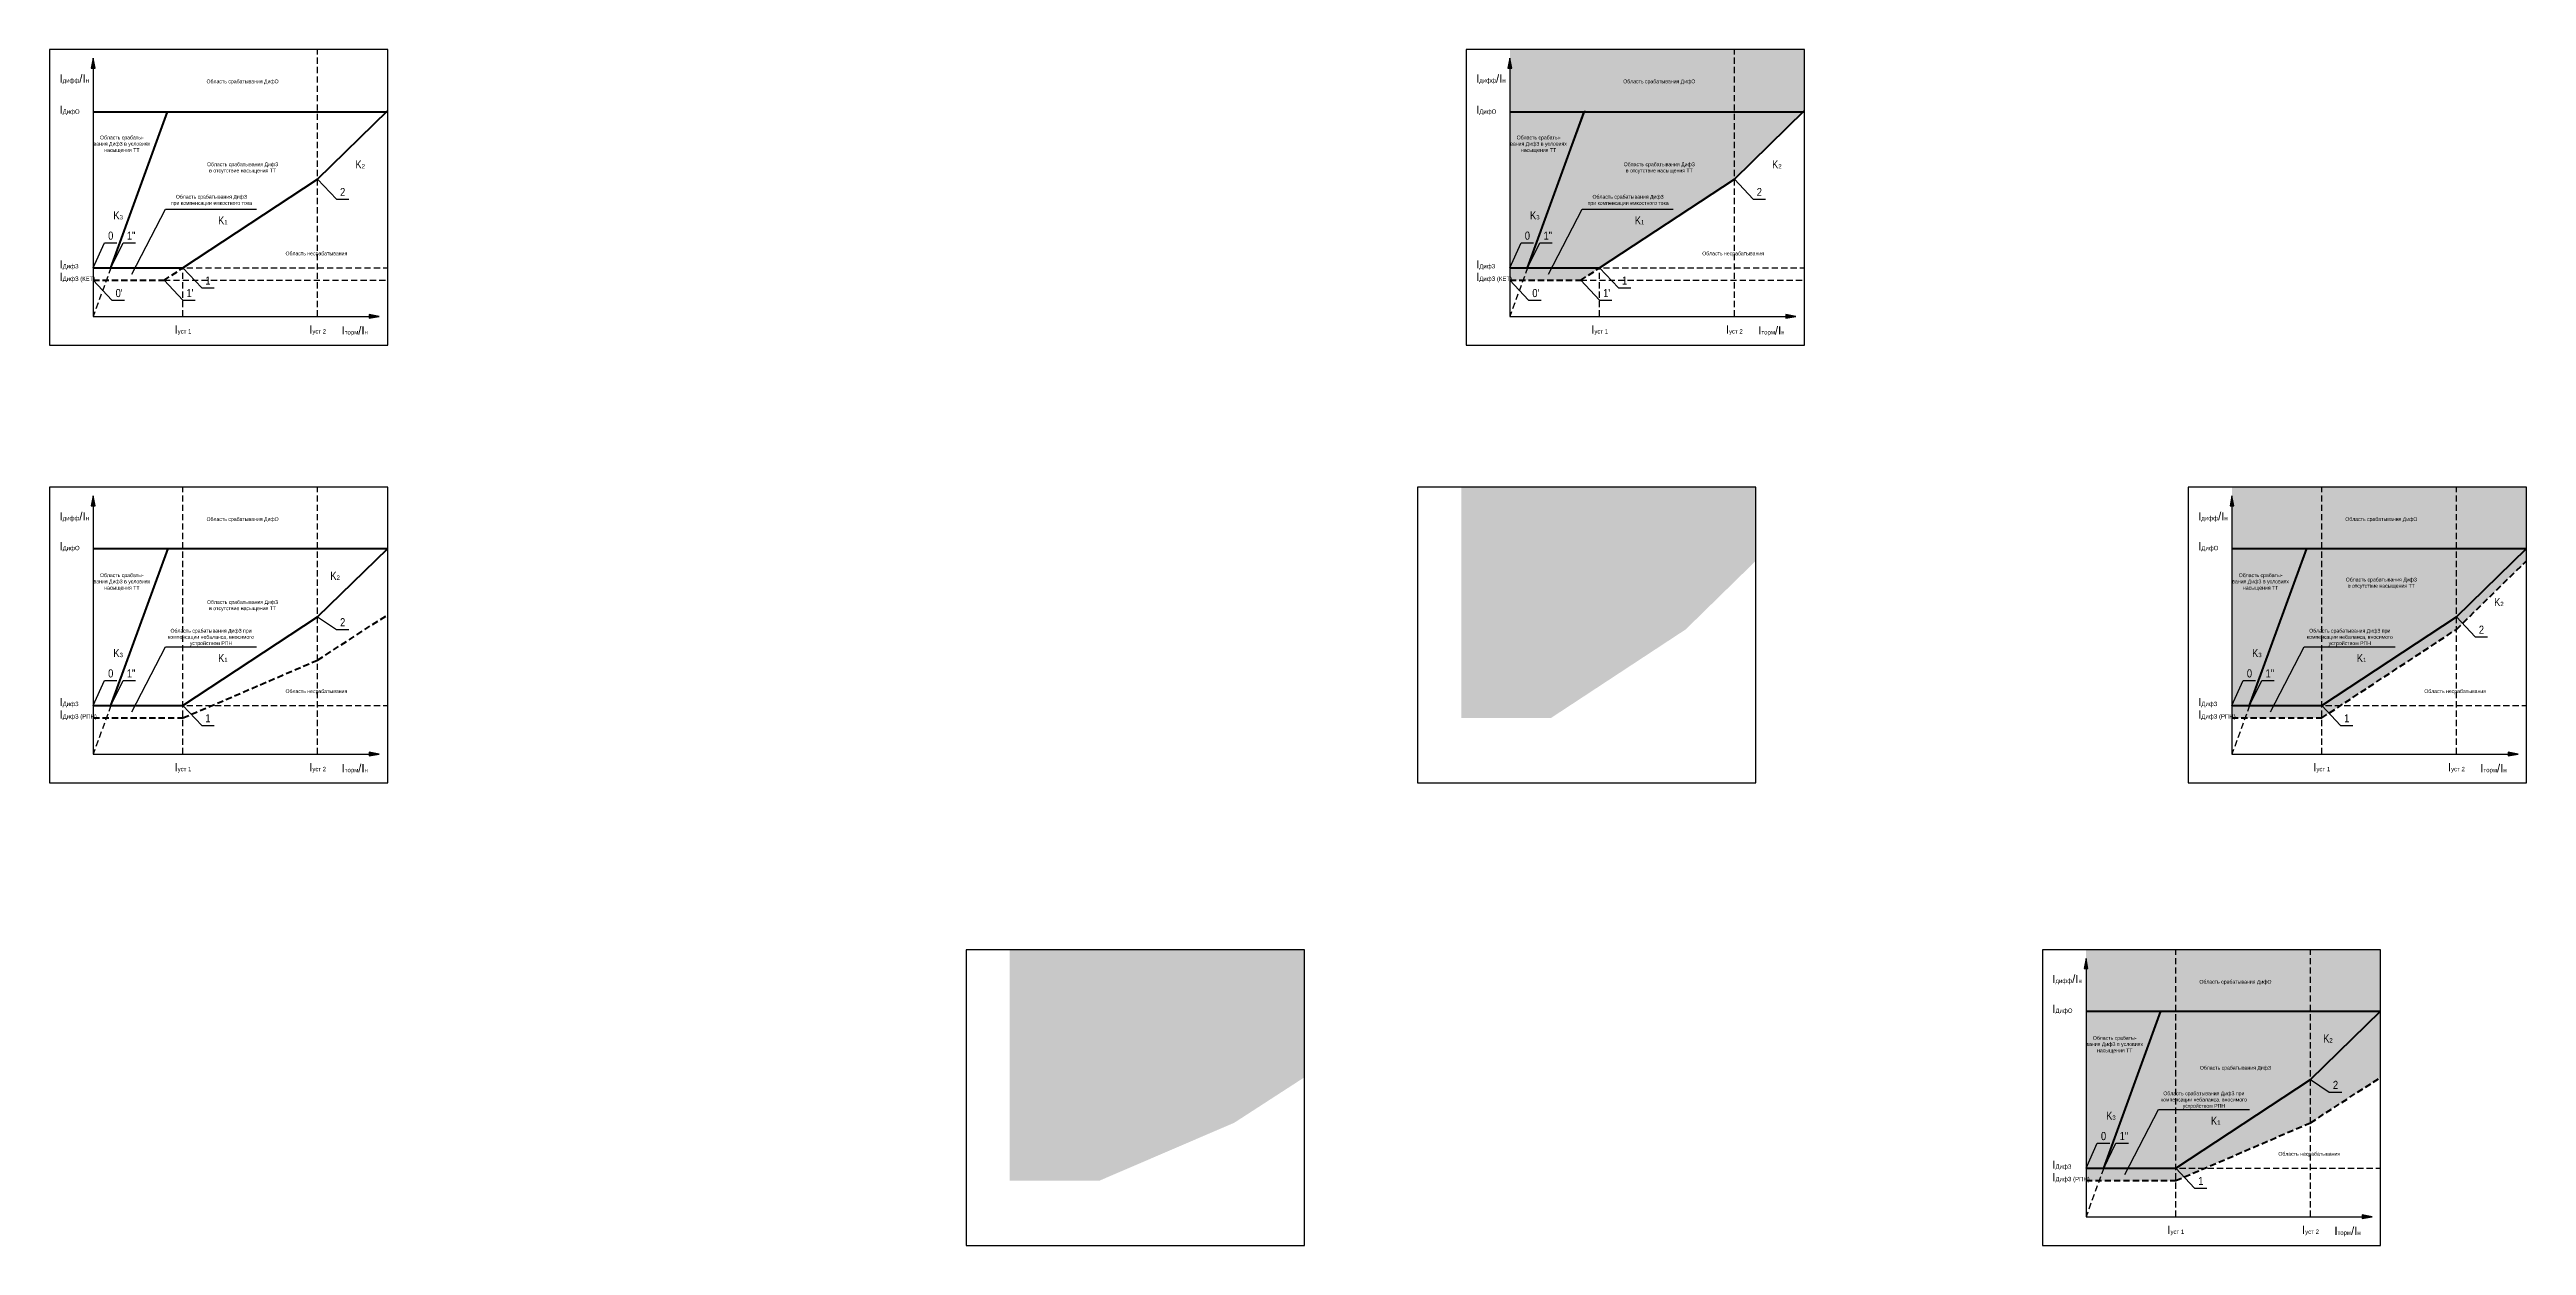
# Model space of a CAD drawing. Header units: millimetres. Extents: x 10500 to 23346, y -2028 to 447.
# Drawn here: x 16903 to 18889, y -1409 to -450 of the extents above; entities that cross this region are included whole.
import ezdxf

# ---------------------------------------------------------------- set-up
doc = ezdxf.new("R2010")
doc.units = ezdxf.units.MM
doc.linetypes.add('штриховая2', pattern=[0.375, 0.25, -0.125])
doc.styles.add('2.5_Gost_RD', font='ARIALN.TTF', dxfattribs={"height": 2.5})

msp = doc.modelspace()

# ---------------------------------------------------------------- texts
at = {"style": '2.5_Gost_RD'}
for s, insert, char_height, width, attachment_point in [('{\\fArial|b0|i0|c0|p34;\\H1.0833x;I\\fArial Narrow|b0|i0|c204|p34;\\H0.53848x;дифф\\fArial|b0|i0|c0|p34;\\H1.8571x;/I\\fArial Narrow|b0|i0|c204|p34;\\H0.53848x;н}', (16911, -470), 6, 41, 1), ('Область срабатывания ДифО', (17057.8, -476), 3, 127.5, 5), ('{\\fArial|b0|i0|c0|p34;\\H1.0833x;I\\fArial Narrow|b0|i0|c204|p34;\\H0.53848x;дифф\\fArial|b0|i0|c0|p34;\\H1.8571x;/I\\fArial Narrow|b0|i0|c204|p34;\\H0.53848x;н}', (18047, -470), 6, 41, 1), ('Область срабатывания ДифО', (18193.8, -476), 3, 127.5, 5), ('{\\fArial|b0|i0|c0|p34;\\H1.0833x;I\\fArial Narrow|b0|i0|c204|p34;\\H0.53848x;ДифО\\fArial|b0|i0|c204|p34;\\H1.8571x; \\H0.99999x; }', (16911, -495), 6, 41, 1), ('{\\fArial|b0|i0|c0|p34;\\H1.0833x;I\\fArial Narrow|b0|i0|c204|p34;\\H0.53848x;ДифО\\fArial|b0|i0|c204|p34;\\H1.8571x; \\H0.99999x; }', (18047, -495), 6, 41, 1), ('Область срабаты-\\Pвания ДифЗ в условиях насыщения ТТ ', (16961, -526), 3, 46, 5), ('Область срабаты-\\Pвания ДифЗ в условиях насыщения ТТ ', (18097, -526), 3, 46, 5), ('Область срабатывания ДифЗ\\Pв отсутствие насыщения ТТ ', (17057.8, -545), 3, 127.5, 5), ('{\\H1.0833x;K\\H0.53848x;2\\H1.8571x; }', (17152.1, -542.1), 6, 41, 5), ('Область срабатывания ДифЗ\\Pв отсутствие насыщения ТТ ', (18193.8, -545), 3, 127.5, 5), ('{\\H1.0833x;K\\H0.53848x;2\\H1.8571x; }', (18288.1, -542.1), 6, 41, 5), ('Область срабатывания ДифЗ\\Pпри компенсации емкостного тока', (17032.8, -571), 3, 127.5, 5), ('{\\H1.0833x;2}', (17136, -561), 6, 41, 1), ('Область срабатывания ДифЗ\\Pпри компенсации емкостного тока', (18168.8, -571), 3, 127.5, 5), ('{\\H1.0833x;2}', (18272, -561), 6, 41, 1), ('{\\H1.0833x;K\\H0.53848x;3\\H1.8571x; }', (16958, -583), 6, 41, 5), ('{\\H1.0833x;K\\H0.53848x;1\\H1.8571x; }', (17042, -587), 6, 41, 5), ('{\\H1.0833x;K\\H0.53848x;3\\H1.8571x; }', (18094, -583), 6, 41, 5), ('{\\H1.0833x;K\\H0.53848x;1\\H1.8571x; }', (18178, -587), 6, 41, 5), ('{\\H1.0833x;0}', (16950, -596), 6, 41, 1), ('{\\H1.0833x;1"}', (16965, -596), 6, 41, 1), ('Область несрабатывания', (17117, -614), 3, 127.5, 5), ('{\\H1.0833x;0}', (18086, -596), 6, 41, 1), ('{\\H1.0833x;1"}', (18101, -596), 6, 41, 1), ('Область несрабатывания', (18253, -614), 3, 127.5, 5), ('{\\fArial|b0|i0|c0|p34;\\H1.0833x;I\\fArial Narrow|b0|i0|c204|p34;\\H0.53848x;ДифЗ\\fArial|b0|i0|c204|p34;\\H1.8571x; }', (16911, -619), 6, 41, 1), ('{\\fArial|b0|i0|c0|p34;\\H1.0833x;I\\fArial Narrow|b0|i0|c204|p34;\\H0.53848x;ДифЗ (КЕТ)}', (16911, -629), 6, 41, 1), ('{\\H1.0833x;1}', (17028, -632), 6, 41, 1), ('{\\fArial|b0|i0|c0|p34;\\H1.0833x;I\\fArial Narrow|b0|i0|c204|p34;\\H0.53848x;ДифЗ\\fArial|b0|i0|c204|p34;\\H1.8571x; }', (18047, -619), 6, 41, 1), ('{\\fArial|b0|i0|c0|p34;\\H1.0833x;I\\fArial Narrow|b0|i0|c204|p34;\\H0.53848x;ДифЗ (КЕТ)}', (18047, -629), 6, 41, 1), ('{\\H1.0833x;1}', (18164, -632), 6, 41, 1), ("{\\H1.0833x;0'}", (16956, -642), 6, 41, 1), ("{\\H1.0833x;1'}", (17012.8, -642), 6, 41, 1), ("{\\H1.0833x;0'}", (18092, -642), 6, 41, 1), ("{\\H1.0833x;1'}", (18148.8, -642), 6, 41, 1), ('{\\fArial|b0|i0|c0|p34;\\H1.0833x;I\\fArial Narrow|b0|i0|c204|p34;\\H0.53848x;уст 1\\fArial|b0|i0|c204|p34;\\H1.8571x; }', (17010, -675), 6, 41, 5), ('{\\fArial|b0|i0|c0|p34;\\H1.0833x;I\\fArial Narrow|b0|i0|c204|p34;\\H0.53848x;уст 2\\fArial|b0|i0|c204|p34;\\H1.8571x; }', (17118, -675), 6, 41, 5), ('{\\fArial|b0|i0|c0|p34;\\H1.0833x;I\\fArial Narrow|b0|i0|c204|p34;\\H0.53848x;торм\\fArial|b0|i0|c0|p34;\\H1.8571x;/I\\fArial Narrow|b0|i0|c204|p34;\\H0.53848x;н}', (17137.2, -672), 6, 41, 1), ('{\\fArial|b0|i0|c0|p34;\\H1.0833x;I\\fArial Narrow|b0|i0|c204|p34;\\H0.53848x;уст 1\\fArial|b0|i0|c204|p34;\\H1.8571x; }', (18146, -675), 6, 41, 5), ('{\\fArial|b0|i0|c0|p34;\\H1.0833x;I\\fArial Narrow|b0|i0|c204|p34;\\H0.53848x;уст 2\\fArial|b0|i0|c204|p34;\\H1.8571x; }', (18254, -675), 6, 41, 5), ('{\\fArial|b0|i0|c0|p34;\\H1.0833x;I\\fArial Narrow|b0|i0|c204|p34;\\H0.53848x;торм\\fArial|b0|i0|c0|p34;\\H1.8571x;/I\\fArial Narrow|b0|i0|c204|p34;\\H0.53848x;н}', (18273.2, -672), 6, 41, 1), ('{\\fArial|b0|i0|c0|p34;\\H1.0833x;I\\fArial Narrow|b0|i0|c204|p34;\\H0.53848x;дифф\\fArial|b0|i0|c0|p34;\\H1.8571x;/I\\fArial Narrow|b0|i0|c204|p34;\\H0.53848x;н}', (16911, -821), 6, 41, 1), ('Область срабатывания ДифО', (17057.8, -827), 3, 127.5, 5), ('{\\fArial|b0|i0|c0|p34;\\H1.0833x;I\\fArial Narrow|b0|i0|c204|p34;\\H0.53848x;дифф\\fArial|b0|i0|c0|p34;\\H1.8571x;/I\\fArial Narrow|b0|i0|c204|p34;\\H0.53848x;н}', (18626, -821), 6, 41, 1), ('Область срабатывания ДифО', (18772.8, -827), 3, 127.5, 5), ('{\\fArial|b0|i0|c0|p34;\\H1.0833x;I\\fArial Narrow|b0|i0|c204|p34;\\H0.53848x;ДифО\\fArial|b0|i0|c204|p34;\\H1.8571x; \\H0.99999x; }', (16911, -845), 6, 41, 1), ('{\\fArial|b0|i0|c0|p34;\\H1.0833x;I\\fArial Narrow|b0|i0|c204|p34;\\H0.53848x;ДифО\\fArial|b0|i0|c204|p34;\\H1.8571x; \\H0.99999x; }', (18626, -845), 6, 41, 1), ('Область срабаты-\\Pвания ДифЗ в условиях насыщения ТТ ', (16961, -877), 3, 46, 5), ('{\\H1.0833x;K\\H0.53848x;2\\H1.8571x; }', (17132, -872), 6, 41, 5), ('Область срабаты-\\Pвания ДифЗ в условиях насыщения ТТ ', (18676, -877), 3, 46, 5), ('Область срабатывания ДифЗ\\Pв отсутствие насыщения ТТ ', (18772.8, -878), 3, 127.5, 5), ('Область срабатывания ДифЗ\\Pв отсутствие насыщения ТТ ', (17057.8, -896), 3, 127.5, 5), ('{\\H1.0833x;K\\H0.53848x;2\\H1.8571x; }', (18867.1, -893.1), 6, 41, 5), ('{\\H1.0833x;2}', (17136, -906), 6, 41, 1), ('{\\H1.0833x;2}', (18851, -912), 6, 41, 1), ('{\\H1.0833x;K\\H0.53848x;3\\H1.8571x; }', (16958, -934), 6, 41, 5), ('Область срабатывания ДифЗ при компенсации небаланса, вносимого устройством РПН', (17032.5, -921.5), 3, 73, 5), ('{\\H1.0833x;K\\H0.53848x;3\\H1.8571x; }', (18673, -934), 6, 41, 5), ('Область срабатывания ДифЗ при компенсации небаланса, вносимого устройством РПН', (18747.5, -921.5), 3, 73, 5), ('{\\H1.0833x;0}', (16950, -947), 6, 41, 1), ('{\\H1.0833x;1"}', (16965, -947), 6, 41, 1), ('{\\H1.0833x;K\\H0.53848x;1\\H1.8571x; }', (17042, -938), 6, 41, 5), ('{\\H1.0833x;0}', (18665, -947), 6, 41, 1), ('{\\H1.0833x;1"}', (18680, -947), 6, 41, 1), ('{\\H1.0833x;K\\H0.53848x;1\\H1.8571x; }', (18757, -938), 6, 41, 5), ('{\\fArial|b0|i0|c0|p34;\\H1.0833x;I\\fArial Narrow|b0|i0|c204|p34;\\H0.53848x;ДифЗ\\fArial|b0|i0|c204|p34;\\H1.8571x; }', (16911, -970), 6, 41, 1), ('Область несрабатывания', (17117, -965), 3, 127.5, 5), ('{\\fArial|b0|i0|c0|p34;\\H1.0833x;I\\fArial Narrow|b0|i0|c204|p34;\\H0.53848x;ДифЗ\\fArial|b0|i0|c204|p34;\\H1.8571x; }', (18626, -970), 6, 41, 1), ('Область несрабатывания', (18832, -965), 3, 127.5, 5), ('{\\fArial|b0|i0|c0|p34;\\H1.0833x;I\\fArial Narrow|b0|i0|c204|p34;\\H0.53848x;ДифЗ (РПН)}', (16911, -980), 6, 41, 1), ('{\\H1.0833x;1}', (17028, -983), 6, 41, 1), ('{\\fArial|b0|i0|c0|p34;\\H1.0833x;I\\fArial Narrow|b0|i0|c204|p34;\\H0.53848x;ДифЗ (РПН)}', (18626, -980), 6, 41, 1), ('{\\H1.0833x;1}', (18743, -983), 6, 41, 1), ('{\\fArial|b0|i0|c0|p34;\\H1.0833x;I\\fArial Narrow|b0|i0|c204|p34;\\H0.53848x;уст 1\\fArial|b0|i0|c204|p34;\\H1.8571x; }', (17010, -1026), 6, 41, 5), ('{\\fArial|b0|i0|c0|p34;\\H1.0833x;I\\fArial Narrow|b0|i0|c204|p34;\\H0.53848x;уст 2\\fArial|b0|i0|c204|p34;\\H1.8571x; }', (17118, -1026), 6, 41, 5), ('{\\fArial|b0|i0|c0|p34;\\H1.0833x;I\\fArial Narrow|b0|i0|c204|p34;\\H0.53848x;торм\\fArial|b0|i0|c0|p34;\\H1.8571x;/I\\fArial Narrow|b0|i0|c204|p34;\\H0.53848x;н}', (17137.2, -1023), 6, 41, 1), ('{\\fArial|b0|i0|c0|p34;\\H1.0833x;I\\fArial Narrow|b0|i0|c204|p34;\\H0.53848x;уст 1\\fArial|b0|i0|c204|p34;\\H1.8571x; }', (18725, -1026), 6, 41, 5), ('{\\fArial|b0|i0|c0|p34;\\H1.0833x;I\\fArial Narrow|b0|i0|c204|p34;\\H0.53848x;уст 2\\fArial|b0|i0|c204|p34;\\H1.8571x; }', (18833, -1026), 6, 41, 5), ('{\\fArial|b0|i0|c0|p34;\\H1.0833x;I\\fArial Narrow|b0|i0|c204|p34;\\H0.53848x;торм\\fArial|b0|i0|c0|p34;\\H1.8571x;/I\\fArial Narrow|b0|i0|c204|p34;\\H0.53848x;н}', (18852.2, -1023), 6, 41, 1), ('{\\fArial|b0|i0|c0|p34;\\H1.0833x;I\\fArial Narrow|b0|i0|c204|p34;\\H0.53848x;дифф\\fArial|b0|i0|c0|p34;\\H1.8571x;/I\\fArial Narrow|b0|i0|c204|p34;\\H0.53848x;н}', (18509, -1192), 6, 41, 1), ('Область срабатывания ДифО', (18655.8, -1198), 3, 127.5, 5), ('{\\fArial|b0|i0|c0|p34;\\H1.0833x;I\\fArial Narrow|b0|i0|c204|p34;\\H0.53848x;ДифО\\fArial|b0|i0|c204|p34;\\H1.8571x; \\H0.99999x; }', (18509, -1216), 6, 41, 1), ('Область срабаты-\\Pвания ДифЗ в условиях насыщения ТТ ', (18559, -1248), 3, 46, 5), ('{\\H1.0833x;K\\H0.53848x;2\\H1.8571x; }', (18730, -1243), 6, 41, 5), ('Область срабатывания ДифЗ ', (18655.8, -1267), 3, 127.5, 5), ('Область срабатывания ДифЗ при компенсации небаланса, вносимого устройством РПН', (18630.5, -1292.5), 3, 73, 5), ('{\\H1.0833x;2}', (18734, -1277), 6, 41, 1), ('{\\H1.0833x;K\\H0.53848x;3\\H1.8571x; }', (18556, -1305), 6, 41, 5), ('{\\H1.0833x;K\\H0.53848x;1\\H1.8571x; }', (18640, -1309), 6, 41, 5), ('{\\H1.0833x;0}', (18548, -1318), 6, 41, 1), ('{\\H1.0833x;1"}', (18563, -1318), 6, 41, 1), ('{\\fArial|b0|i0|c0|p34;\\H1.0833x;I\\fArial Narrow|b0|i0|c204|p34;\\H0.53848x;ДифЗ\\fArial|b0|i0|c204|p34;\\H1.8571x; }', (18509, -1341), 6, 41, 1), ('Область несрабатывания', (18715, -1336), 3, 127.5, 5), ('{\\fArial|b0|i0|c0|p34;\\H1.0833x;I\\fArial Narrow|b0|i0|c204|p34;\\H0.53848x;ДифЗ (РПН)}', (18509, -1351), 6, 41, 1), ('{\\H1.0833x;1}', (18626, -1354), 6, 41, 1), ('{\\fArial|b0|i0|c0|p34;\\H1.0833x;I\\fArial Narrow|b0|i0|c204|p34;\\H0.53848x;уст 1\\fArial|b0|i0|c204|p34;\\H1.8571x; }', (18608, -1397), 6, 41, 5), ('{\\fArial|b0|i0|c0|p34;\\H1.0833x;I\\fArial Narrow|b0|i0|c204|p34;\\H0.53848x;уст 2\\fArial|b0|i0|c204|p34;\\H1.8571x; }', (18716, -1397), 6, 41, 5), ('{\\fArial|b0|i0|c0|p34;\\H1.0833x;I\\fArial Narrow|b0|i0|c204|p34;\\H0.53848x;торм\\fArial|b0|i0|c0|p34;\\H1.8571x;/I\\fArial Narrow|b0|i0|c204|p34;\\H0.53848x;н}', (18735.2, -1394), 6, 41, 1)]:
    msp.add_mtext(s, dxfattribs=dict(at, insert=insert, char_height=char_height, width=width, attachment_point=attachment_point))

# ---------------------------------------------------------------- hatches: boundary and pattern name
at = {"ltscale": 100, "true_color": 0xfff4d1}
h = msp.add_hatch(color=7, dxfattribs=at)
h.dxf.hatch_style = 1
h.paths.add_polyline_path([(18310.2, -450), (18074, -450), (18074, -499), (18310.2, -499)])
at = {"ltscale": 100}
h = msp.add_hatch(color=256, dxfattribs=at)
h.dxf.hatch_style = 1
h.paths.add_polyline_path([(16938, -465), (16938, -457), (16936.5, -465)])
h = msp.add_hatch(color=256, dxfattribs=at)
h.dxf.hatch_style = 1
h.paths.add_polyline_path([(16938, -465), (16939.5, -465), (16938, -457)])
h = msp.add_hatch(color=256, dxfattribs=at)
h.dxf.hatch_style = 1
h.paths.add_polyline_path([(18074, -465), (18074, -457), (18072.5, -465)])
h = msp.add_hatch(color=256, dxfattribs=at)
h.dxf.hatch_style = 1
h.paths.add_polyline_path([(18074, -465), (18075.5, -465), (18074, -457)])
at = {"ltscale": 100, "true_color": 0xffe5d1}
h = msp.add_hatch(color=254, dxfattribs=at)
h.dxf.hatch_style = 1
h.paths.add_polyline_path([(18134.3, -499), (18074, -499), (18074, -625), (18088, -625)])
at = {"ltscale": 100, "true_color": 0xfffae4}
h = msp.add_hatch(color=7, dxfattribs=at)
h.dxf.hatch_style = 1
h.paths.add_polyline_path([(18254, -554), (18310.2, -499), (18134.3, -499), (18088, -625), (18146.1, -625.1)])
at = {"ltscale": 100, "true_color": 0xe7f7ed}
h = msp.add_hatch(color=7, dxfattribs=at)
h.dxf.hatch_style = 1
h.paths.add_polyline_path([(18146.1, -625.1), (18074, -625), (18074, -635), (18131, -635)])
at = {"ltscale": 100}
h = msp.add_hatch(color=256, dxfattribs=at)
h.dxf.hatch_style = 1
h.paths.add_polyline_path([(17159.4, -663.5), (17159.4, -664), (17167.4, -664), (17159.4, -662.5)])
h = msp.add_hatch(color=256, dxfattribs=at)
h.dxf.hatch_style = 1
h.paths.add_polyline_path([(17167.4, -664), (17159.4, -664), (17159.4, -665.5)])
h = msp.add_hatch(color=256, dxfattribs=at)
h.dxf.hatch_style = 1
h.paths.add_polyline_path([(18295.4, -663.5), (18295.4, -664), (18303.4, -664), (18295.4, -662.5)])
h = msp.add_hatch(color=256, dxfattribs=at)
h.dxf.hatch_style = 1
h.paths.add_polyline_path([(18303.4, -664), (18295.4, -664), (18295.4, -665.5)])
h = msp.add_hatch(color=256, dxfattribs=at)
h.dxf.hatch_style = 1
h.paths.add_polyline_path([(16938, -816), (16938, -808), (16936.5, -816)])
h = msp.add_hatch(color=256, dxfattribs=at)
h.dxf.hatch_style = 1
h.paths.add_polyline_path([(16938, -816), (16939.5, -816), (16938, -808)])
at = {"ltscale": 100, "true_color": 0xfff4d1}
h = msp.add_hatch(color=7, dxfattribs=at)
h.dxf.hatch_style = 1
h.paths.add_polyline_path([(18271.2, -801), (18035, -801), (18035, -850), (18271.2, -850)])
at = {"ltscale": 100}
h = msp.add_hatch(color=256, dxfattribs=at)
h.dxf.hatch_style = 1
h.paths.add_polyline_path([(18653, -816), (18653, -808), (18651.5, -816)])
at = {"ltscale": 100, "true_color": 0xfff4d1}
h = msp.add_hatch(color=7, dxfattribs=at)
h.dxf.hatch_style = 1
h.paths.add_polyline_path([(18889.2, -801), (18653, -801), (18653, -850), (18889.2, -850)])
at = {"ltscale": 100}
h = msp.add_hatch(color=256, dxfattribs=at)
h.dxf.hatch_style = 1
h.paths.add_polyline_path([(18653, -816), (18654.5, -816), (18653, -808)])
at = {"ltscale": 100, "true_color": 0xffe5d1}
h = msp.add_hatch(color=254, dxfattribs=at)
h.dxf.hatch_style = 1
h.paths.add_polyline_path([(18095.1, -850), (18035, -850), (18035, -976), (18049.2, -976)])
at = {"ltscale": 100, "true_color": 0xe7f7ed}
h = msp.add_hatch(color=7, dxfattribs=at)
h.dxf.hatch_style = 1
h.paths.add_polyline_path([(18215, -915), (18271.2, -860), (18271.2, -850), (18215, -905), (18107, -976), (18035, -976), (18035, -986), (18107, -986)])
at = {"ltscale": 100, "true_color": 0xfffae4}
h = msp.add_hatch(color=7, dxfattribs=at)
h.dxf.hatch_style = 1
h.paths.add_polyline_path([(18215, -905), (18271.2, -850), (18095.1, -850), (18049.2, -976), (18107, -976)])
at = {"ltscale": 100, "true_color": 0xe7f7ed}
h = msp.add_hatch(color=7, dxfattribs=at)
h.dxf.hatch_style = 1
h.paths.add_polyline_path([(18833, -915), (18889.2, -860), (18889.2, -850), (18833, -905), (18725, -976), (18653, -976), (18653, -986), (18725, -986)])
at = {"ltscale": 100, "true_color": 0xffe5d1}
h = msp.add_hatch(color=254, dxfattribs=at)
h.dxf.hatch_style = 1
h.paths.add_polyline_path([(18713.1, -850), (18653, -850), (18653, -976), (18667.2, -976)])
at = {"ltscale": 100, "true_color": 0xfffae4}
h = msp.add_hatch(color=7, dxfattribs=at)
h.dxf.hatch_style = 1
h.paths.add_polyline_path([(18833, -905), (18889.2, -850), (18713.1, -850), (18667.2, -976), (18725, -976)])
at = {"ltscale": 100}
h = msp.add_hatch(color=256, dxfattribs=at)
h.dxf.hatch_style = 1
h.paths.add_polyline_path([(17159.4, -1014.5), (17159.4, -1015), (17167.4, -1015), (17159.4, -1013.5)])
h = msp.add_hatch(color=256, dxfattribs=at)
h.dxf.hatch_style = 1
h.paths.add_polyline_path([(17167.4, -1015), (17159.4, -1015), (17159.4, -1016.5)])
h = msp.add_hatch(color=256, dxfattribs=at)
h.dxf.hatch_style = 1
h.paths.add_polyline_path([(18874.4, -1014.5), (18874.4, -1015), (18882.4, -1015), (18874.4, -1013.5)])
h = msp.add_hatch(color=256, dxfattribs=at)
h.dxf.hatch_style = 1
h.paths.add_polyline_path([(18882.4, -1015), (18874.4, -1015), (18874.4, -1016.5)])
at = {"ltscale": 100, "true_color": 0xfff4d1}
h = msp.add_hatch(color=7, dxfattribs=at)
h.dxf.hatch_style = 1
h.paths.add_polyline_path([(17909.2, -1172), (17673, -1172), (17673, -1221), (17909.2, -1221)])
at = {"ltscale": 100}
h = msp.add_hatch(color=256, dxfattribs=at)
h.dxf.hatch_style = 1
h.paths.add_polyline_path([(18536, -1187), (18536, -1179), (18534.5, -1187)])
at = {"ltscale": 100, "true_color": 0xfff4d1}
h = msp.add_hatch(color=7, dxfattribs=at)
h.dxf.hatch_style = 1
h.paths.add_polyline_path([(18772.2, -1172), (18536, -1172), (18536, -1221), (18772.2, -1221)])
at = {"ltscale": 100}
h = msp.add_hatch(color=256, dxfattribs=at)
h.dxf.hatch_style = 1
h.paths.add_polyline_path([(18536, -1187), (18537.5, -1187), (18536, -1179)])
at = {"ltscale": 100, "true_color": 0xffe5d1}
h = msp.add_hatch(color=254, dxfattribs=at)
h.dxf.hatch_style = 1
h.paths.add_polyline_path([(17733.1, -1221), (17673, -1221), (17673, -1347), (17687.2, -1347)])
at = {"ltscale": 100, "true_color": 0xe7f7ed}
h = msp.add_hatch(color=7, dxfattribs=at)
h.dxf.hatch_style = 1
h.paths.add_polyline_path([(17909.2, -1221), (17853, -1276), (17745, -1347), (17673, -1347), (17673, -1357), (17745, -1357), (17853, -1310.6), (17909.2, -1274.2)])
at = {"ltscale": 100, "true_color": 0xffffe4}
h = msp.add_hatch(color=7, dxfattribs=at)
h.dxf.hatch_style = 1
h.paths.add_polyline_path([(17853, -1276), (17909.2, -1221), (17733.1, -1221), (17687.2, -1347), (17745, -1347)])
at = {"ltscale": 100, "true_color": 0xe7f7ed}
h = msp.add_hatch(color=7, dxfattribs=at)
h.dxf.hatch_style = 1
h.paths.add_polyline_path([(18772.2, -1221), (18716, -1276), (18608, -1347), (18536, -1347), (18536, -1357), (18608, -1357), (18716, -1310.6), (18772.2, -1274.2)])
at = {"ltscale": 100, "true_color": 0xffe5d1}
h = msp.add_hatch(color=254, dxfattribs=at)
h.dxf.hatch_style = 1
h.paths.add_polyline_path([(18596.1, -1221), (18536, -1221), (18536, -1347), (18550.2, -1347)])
at = {"ltscale": 100, "true_color": 0xffffe4}
h = msp.add_hatch(color=7, dxfattribs=at)
h.dxf.hatch_style = 1
h.paths.add_polyline_path([(18716, -1276), (18772.2, -1221), (18596.1, -1221), (18550.2, -1347), (18608, -1347)])
at = {"ltscale": 100}
h = msp.add_hatch(color=256, dxfattribs=at)
h.dxf.hatch_style = 1
h.paths.add_polyline_path([(18757.4, -1385.5), (18757.4, -1386), (18765.4, -1386), (18757.4, -1384.5)])
h = msp.add_hatch(color=256, dxfattribs=at)
h.dxf.hatch_style = 1
h.paths.add_polyline_path([(18765.4, -1386), (18757.4, -1386), (18757.4, -1387.5)])

# ---------------------------------------------------------------- linework, layer by layer
for points in [[(16903, -687), (17174.2, -687), (17174.2, -450), (16903, -450)], [(18039, -687), (18310.2, -687), (18310.2, -450), (18039, -450)], [(18039, -687), (18310.2, -687), (18310.2, -450), (18039, -450)], [(16903, -1038), (17174.2, -1038), (17174.2, -801), (16903, -801)], [(18000, -1038), (18271.2, -1038), (18271.2, -801), (18000, -801)], [(18618, -1038), (18889.2, -1038), (18889.2, -801), (18618, -801)], [(17638, -1409), (17909.2, -1409), (17909.2, -1172), (17638, -1172)], [(18501, -1409), (18772.2, -1409), (18772.2, -1172), (18501, -1172)], [(18501, -1409), (18772.2, -1409), (18772.2, -1172), (18501, -1172)]]:
    msp.add_lwpolyline(points, close=True, dxfattribs=at)
at = {"color": 62, "linetype": 'штриховая2', "ltscale": 20}
for points in [[(17118, -664), (17118, -450)], [(18254, -664), (18254, -450)], [(17010, -664), (17010, -625)], [(18146, -664), (18146, -625)], [(17010, -1015), (17010, -801)], [(17118, -1015), (17118, -801)], [(18725, -1015), (18725, -801)], [(18833, -1015), (18833, -801)], [(18608, -1386), (18608, -1172)], [(18716, -1386), (18716, -1172)]]:
    msp.add_lwpolyline(points, dxfattribs=at)
at = {"ltscale": 100}
for points in [[(16938, -457), (16936.5, -465), (16937.5, -465), (16939.5, -465), (16938, -457)], [(18074, -457), (18072.5, -465), (18073.5, -465), (18075.5, -465), (18074, -457)], [(18088, -625), (18134.3, -499)], [(17118, -554), (17133, -570), (17143, -570)], [(18254, -554), (18269, -570), (18279, -570)], [(16969, -630), (16996, -578), (17069, -578)], [(18105, -630), (18132, -578), (18205, -578)], [(16938, -625), (16947, -605), (16957, -605)], [(16952.2, -625), (16962, -605), (16972, -605)], [(18074, -625), (18083, -605), (18093, -605)], [(18088.2, -625), (18098, -605), (18108, -605)], [(16938, -635), (16953, -651), (16963, -651)], [(16994.8, -635), (17009.8, -651), (17019.8, -651)], [(17010, -625), (17025, -641), (17035, -641)], [(18146.1, -625.1), (18074, -625)], [(18074, -635), (18089, -651), (18099, -651)], [(18130.8, -635), (18145.8, -651), (18155.8, -651)], [(18146, -625), (18161, -641), (18171, -641)], [(17167.4, -664), (17159.4, -662.5), (17159.4, -663.5), (17159.4, -665.5), (17167.4, -664)], [(18303.4, -664), (18295.4, -662.5), (18295.4, -663.5), (18295.4, -665.5), (18303.4, -664)], [(16938, -808), (16936.5, -816), (16937.5, -816), (16939.5, -816), (16938, -808)], [(18653, -808), (18651.5, -816), (18652.5, -816), (18654.5, -816), (18653, -808)], [(17118, -905), (17133, -915), (17143, -915)], [(18833, -905), (18848, -921), (18858, -921)], [(16969, -981), (16996, -929), (17069, -929)], [(18684, -981), (18711, -929), (18784, -929)], [(16938, -976), (16947, -956), (16957, -956)], [(16952.2, -976), (16962, -956), (16972, -956)], [(18653, -976), (18662, -956), (18672, -956)], [(18667.2, -976), (18677, -956), (18687, -956)], [(17010, -976), (17025, -992), (17035, -992)], [(18725, -976), (18740, -992), (18750, -992)], [(17167.4, -1015), (17159.4, -1013.5), (17159.4, -1014.5), (17159.4, -1016.5), (17167.4, -1015)], [(18882.4, -1015), (18874.4, -1013.5), (18874.4, -1014.5), (18874.4, -1016.5), (18882.4, -1015)], [(18536, -1179), (18534.5, -1187), (18535.5, -1187), (18537.5, -1187), (18536, -1179)], [(18716, -1276), (18731, -1286), (18741, -1286)], [(18567, -1352), (18594, -1300), (18667, -1300)], [(18536, -1347), (18545, -1327), (18555, -1327)], [(18550.2, -1347), (18560, -1327), (18570, -1327)], [(18608, -1347), (18623, -1363), (18633, -1363)], [(18765.4, -1386), (18757.4, -1384.5), (18757.4, -1385.5), (18757.4, -1387.5), (18765.4, -1386)]]:
    msp.add_lwpolyline(points, dxfattribs=at)
at = {"lineweight": 30}
for points in [[(16938, -457), (16938, -664)], [(18074, -457), (18074, -664)], [(16938, -664), (17167.4, -664)], [(18074, -664), (18303.4, -664)], [(16938, -808), (16938, -1015)], [(18653, -808), (18653, -1015)], [(16938, -1015), (17167.4, -1015)], [(18653, -1015), (18882.4, -1015)], [(18536, -1179), (18536, -1386)], [(18536, -1386), (18765.4, -1386)]]:
    msp.add_lwpolyline(points, dxfattribs=at)
at = {"lineweight": 80}
for points in [[(16938, -625), (17010, -625), (17118, -554), (17174.2, -499)], [(16938, -500), (17174.2, -500)], [(18074, -625), (18146, -625), (18254, -554), (18310.2, -499)], [(18074, -500), (18310.2, -500)], [(16938, -976), (17010, -976), (17118, -905), (17174.2, -850)], [(16938, -850), (17174.2, -850)], [(18653, -976), (18725, -976), (18833, -905), (18889.2, -850)], [(18653, -850), (18889.2, -850)], [(18536, -1347), (18608, -1347), (18716, -1276), (18772.2, -1221)], [(18536, -1221), (18772.2, -1221)]]:
    msp.add_lwpolyline(points, dxfattribs=at)
at = {"color": 1, "lineweight": 80}
for points in [[(16952.2, -625), (16997.7, -500)], [(18088.2, -625), (18133.7, -500)], [(16952.2, -976), (16998.1, -850)], [(18667.2, -976), (18713.1, -850)], [(18550.2, -1347), (18596.1, -1221)]]:
    msp.add_lwpolyline(points, dxfattribs=at)
at = {"color": 140, "linetype": 'штриховая2', "ltscale": 20}
for points in [[(16938, -625), (17174.2, -625)], [(16994.8, -635), (17174.2, -635)], [(18074, -625), (18310.2, -625)], [(18130.8, -635), (18310.2, -635)], [(16938, -976), (17174.2, -976)], [(18653, -976), (18889.2, -976)], [(18536, -1347), (18772.2, -1347)]]:
    msp.add_lwpolyline(points, dxfattribs=at)
at = {"color": 1, "linetype": 'штриховая2', "ltscale": 20}
for points in [[(16952.2, -625), (16938, -664)], [(18088.2, -625), (18074, -664)], [(16952.2, -976), (16938, -1015)], [(18667.2, -976), (18653, -1015)], [(18550.2, -1347), (18536, -1386)]]:
    msp.add_lwpolyline(points, dxfattribs=at)
at = {"linetype": 'штриховая2', "lineweight": 80, "ltscale": 20}
for points in [[(16938, -635), (16994.8, -635)], [(16994.8, -635), (17010, -625)], [(18074, -635), (18130.8, -635)], [(18130.8, -635), (18146, -625)], [(18653, -986), (18725, -986), (18833, -915), (18889.2, -860)], [(17010, -986), (17010, -986), (17118, -939.6), (17174.2, -903.2)], [(16938, -986), (17010, -986)], [(18653, -986), (18709.8, -986)], [(18608, -1357), (18608, -1357), (18716, -1310.6), (18772.2, -1274.2)], [(18536, -1357), (18608, -1357)]]:
    msp.add_lwpolyline(points, dxfattribs=at)

msp.set_redraw_order([(e.dxf.handle, doc.entitydb.next_handle()) for e in msp.query("TEXT MTEXT ATTDEF DIMENSION ARC_DIMENSION")])  # texts and dimensions are drawn at this point

doc.saveas('drawing.dxf')
